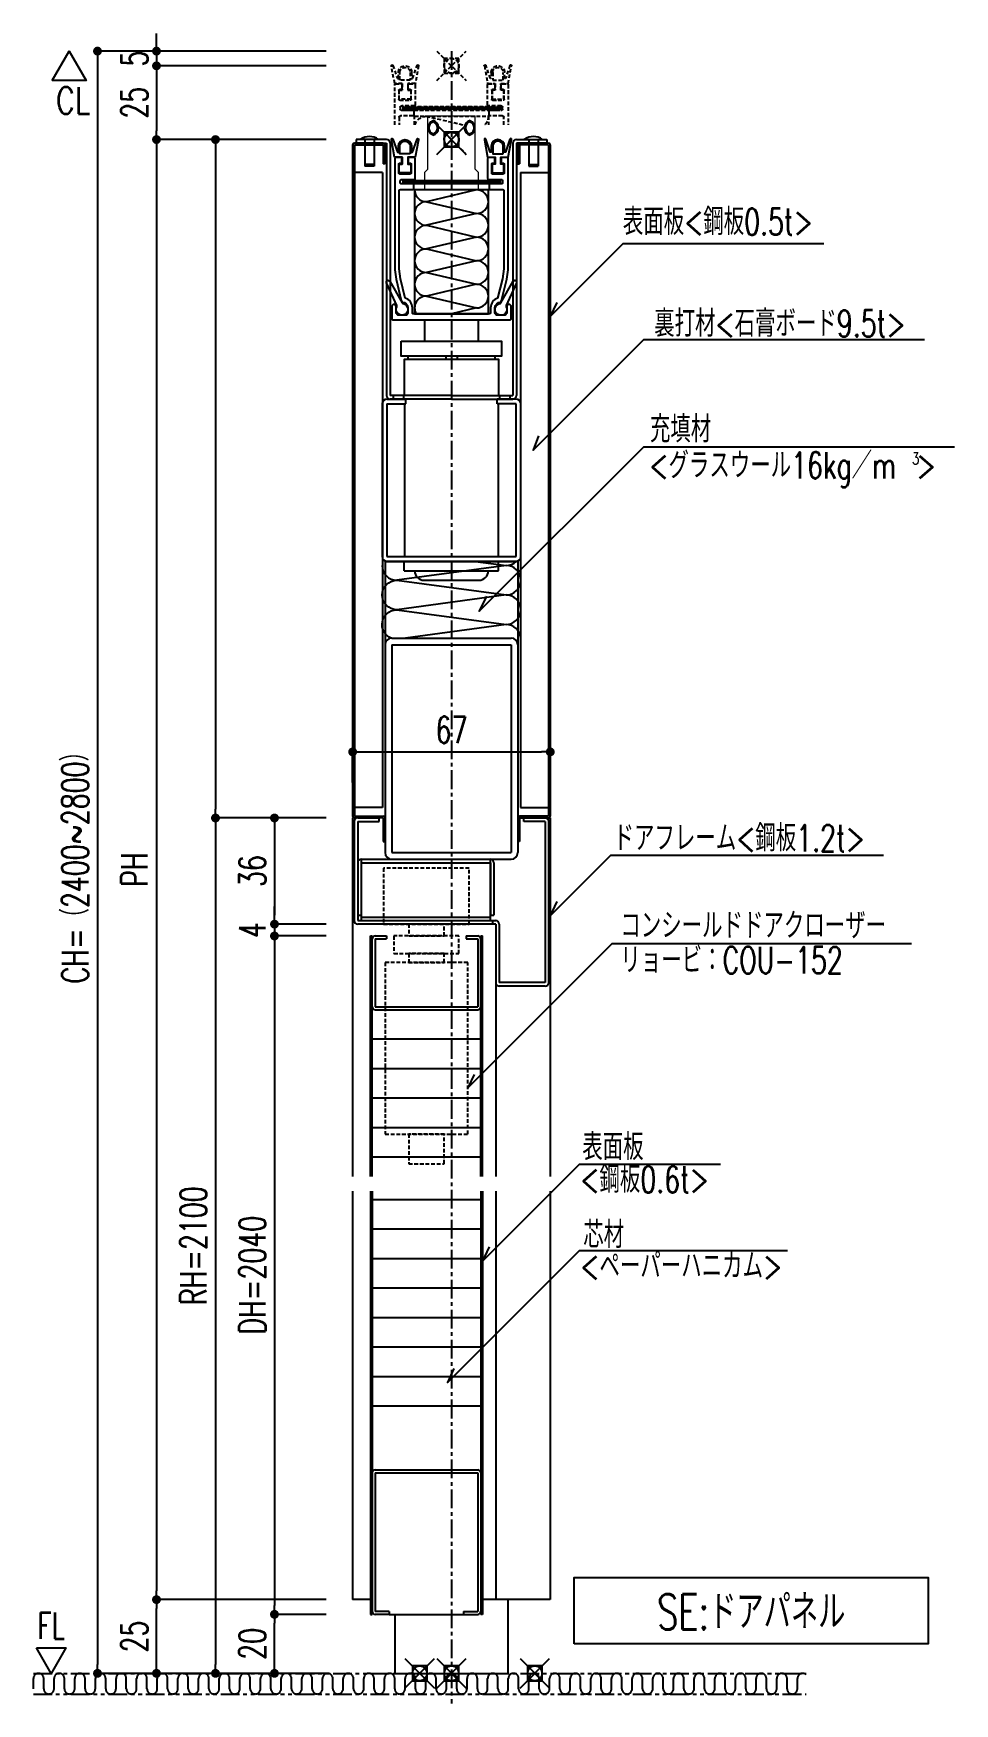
# Model space of a CAD drawing. Extents: x -275225 to 47266, y -41063 to 95295.
# Drawn here: x -214169 to -213857, y -16704 to -16138 of the extents above; entities that cross this region are included whole.
import ezdxf
from ezdxf.enums import TextEntityAlignment as Align

# ---------------------------------------------------------------- set-up
doc = ezdxf.new("R2010")
doc.units = 0
doc.header["$LTSCALE"] = 0.2
doc.header["$PDMODE"] = 99
doc.header["$PDSIZE"] = 5
for name, pattern in [('CENTER', [50.8, 31.75, -6.35, 6.35, -6.35]), ('HIDDEN', [9.525, 6.35, -3.175]), ('PHANTOM', [63.5, 31.75, -6.35, 6.35, -6.35, 6.35, -6.35])]:
    doc.linetypes.add(name, pattern=pattern)
for name, color, linetype in [('_P16_製品寸法', 9, 'Continuous'), ('_別途', 6, 'PHANTOM'), ('_基準', 1, 'CENTER'), ('_文字', 3, 'Continuous'), ('_製品', 4, 'Continuous'), ('_製品寸法', 9, 'Continuous')]:
    doc.layers.add(name, color=color, linetype=linetype)
doc.layers.add('_ポイント', color=1, linetype='Continuous', plot=False)
doc.styles.add('OKAMURA', font='SIMPLEX.shx', dxfattribs={"width": 0.7, "bigfont": 'BIGFONT.shx'})
doc.dimstyles.new('OKAMURA-003', dxfattribs={"dimscale": 3, "dimtxt": 3, "dimasz": 1, "dimexe": 0, "dimexo": 3, "dimgap": 1, "dimtad": 1, "dimdec": 3, "dimdsep": 46, "dimtxsty": 'OKAMURA', "dimblk1": 'DOT', "dimblk2": 'DOT', "dimsah": 1, "dimcen": 0, "dimclrd": 9, "dimclre": 9, "dimclrt": 3, "dimadec": 0, "dimazin": 0, "dimtfac": 1, "dimtdec": 3, "dimtix": 1, "dimtmove": 2, "dimatfit": 3, "dimldrblk": 'NONE', "dimfxl": 0, "dimtolj": 1, "dimarcsym": 0})

# ---------------------------------------------------------------- blocks, each defined once
blk = doc.blocks.new('コンシールドＤＣ')
at = {"layer": '_製品', "color": 0, "linetype": 'ByBlock'}
for points in [[(-23, 0), (6, 0), (6, 19), (-23, 19)], [(-14.5, -4), (-2.5, -4), (-2.5, 0), (-14.5, 0)], [(-19.5, -10), (2.5, -10), (2.5, -4), (-19.5, -4)], [(-14.5, -13), (-2.5, -13), (-2.5, -10), (-14.5, -10)], [(-22.5, -71.2), (5.5, -71.2), (5.5, -13), (-22.5, -13)], [(-14.5, -81.2), (-2.5, -81.2), (-2.5, -71.2), (-14.5, -71.2)]]:
    blk.add_lwpolyline(points, close=True, dxfattribs=at)
blk = doc.blocks.new('A$C444338B9')
at = {"linetype": 'ByBlock'}
h = blk.add_hatch(dxfattribs=at)
h.set_pattern_fill('ANSI31', color=0, scale=0.1, style=0)
h.set_pattern_definition([(45, (-2932.2042, -2199.09873), (-0.224506403, 0.224506403), [])])
h.paths.add_polyline_path([(38.55, 47.24), (5.55, 47.24), (5.55, 46.04), (38.55, 46.04)])
at = {"color": 0, "linetype": 'ByBlock'}
for p, q in [((5.55, 47.24), (38.55, 47.24)), ((5.55, 47.24), (5.55, 46.04)), ((38.55, 46.04), (5.55, 46.04)), ((38.55, 47.24), (38.55, 46.04))]:
    blk.add_line(p, q, dxfattribs=at)
for points in [[(9.79, 55.08), (7.24, 55.08), (7.24, 52.78), (8.29, 52.78), (8.29, 49.78), (4.29, 49.78), (4.29, 52.78), (5.34, 52.78), (5.34, 55.08), (2.79, 55.08), (1.7, 61.03, -1.028191), (2.21, 61.22), (3.71, 56.77), (4.04, 56.77), (4.04, 58.82, -1), (8.54, 58.82), (8.54, 56.77), (8.87, 56.77), (10.38, 61.22, -1.028191), (10.88, 61.03), (9.79, 55.08)], [(34.3, 55.08), (36.85, 55.08), (36.85, 52.78), (35.8, 52.78), (35.8, 49.78), (39.8, 49.78), (39.8, 52.78), (38.75, 52.78), (38.75, 55.08), (41.3, 55.08), (42.39, 61.03, 1.028191), (41.89, 61.22), (40.38, 56.77), (40.05, 56.77), (40.05, 58.82, 1), (35.55, 58.82), (35.55, 56.77), (35.22, 56.77), (33.72, 61.22, 1.028191), (33.21, 61.03), (34.3, 55.08)], [(38.82, 5.72), (42.99, 13.04, -1), (44.06, 12.49), (40.59, 4.82, 0.228903), (40.59, 4.39, -3.021122), (38.46, 5.47, 0.228787), (38.82, 5.72)]]:
    blk.add_lwpolyline(points, format="xyb", dxfattribs=at)
for points in [[(8.04, 56.27), (4.54, 56.27), (4.54, 58.82, -1), (8.04, 58.82)], [(39.55, 56.27), (39.55, 58.82, 1), (36.05, 58.82), (36.05, 56.27)], [(39.6, 49.4), (36, 49.4, -0.414214), (35.7, 49.7), (35.7, 52.8, -0.414214), (36, 53.1), (36.4, 53.1, 0.414214), (36.7, 53.4), (36.7, 54.7, 0.414214), (36.4, 55), (34.6, 55, 0.414214), (34.3, 54.7), (34.3, 47.84, 0.414214), (34.6, 47.54), (38.9, 47.54, -0.414214), (39.4, 47.04), (39.4, 46.34, -0.414214), (39.1, 46.04), (35.1, 46.04, 0.414214), (34.8, 45.74), (34.8, 44.44, 0.414214), (35.1, 44.14), (39.3, 44.14, -0.414214), (39.8, 43.64), (39.8, 17.25), (39.3, 13.9), (37.71, 7.33, 0.324802), (35.3, 4), (35.3, 2.3, -0.414214), (35, 2), (22.05, 2), (9.1, 2, -0.414221), (8.8, 2.3), (8.8, 4, 0.324803), (6.38, 7.33), (4.8, 13.9), (4.3, 17.25), (4.3, 43.64, -0.414142), (4.8, 44.14), (9, 44.14, 0.414214), (9.3, 44.44), (9.3, 45.74, 0.414214), (9, 46.04), (5, 46.04, -0.414214), (4.7, 46.34), (4.7, 47.04, -0.414214), (5.2, 47.54), (9.5, 47.54, 0.414197), (9.8, 47.84), (9.8, 54.7, 0.414214), (9.5, 55), (7.7, 55, 0.414214), (7.4, 54.7), (7.4, 53.4, 0.414214), (7.7, 53.1), (8.1, 53.1, -0.414214), (8.4, 52.8), (8.4, 49.7, -0.414214), (8.1, 49.4), (4.5, 49.4, -0.414214), (4.2, 49.7), (4.2, 52.8, -0.414214), (4.5, 53.1), (4.9, 53.1, 0.414214), (5.2, 53.4), (5.2, 54.7, 0.414214), (4.9, 55), (3.1, 55, 0.414214), (2.8, 54.7), (2.8, 16.91), (3.3, 13.72), (5.04, 6.48), (5.32, 6, -0.411152), (7.3, 4), (7.3, 2.5, -0.414214), (6.3, 1.5), (4.3, 1.5, -0.414214), (3.3, 2.5), (3.3, 4.45, 1), (1.8, 4.45), (1.8, 0.3, 0.414221), (2.1, 0), (22.05, 0), (42, 0, 0.414214), (42.3, 0.3), (42.3, 4.45, 1), (40.8, 4.45), (40.8, 2.5, -0.414214), (39.8, 1.5), (37.8, 1.5, -0.414214), (36.8, 2.5), (36.8, 4, -0.411152), (38.78, 6), (39.05, 6.48), (40.8, 13.72), (41.3, 16.91), (41.3, 54.7, 0.414214), (41, 55), (39.2, 55, 0.414214), (38.9, 54.7), (38.9, 53.4, 0.414214), (39.2, 53.1), (39.6, 53.1, -0.414214), (39.9, 52.8), (39.9, 49.7, -0.414214)], [(5.63, 5.47, -3.021134), (3.51, 4.39, 0.228914), (3.51, 4.82), (0.04, 12.49, -1), (1.11, 13.04), (5.28, 5.72, 0.228744)]]:
    blk.add_lwpolyline(points, format="xyb", close=True, dxfattribs=at)
for points in [[(5.34, 55.08), (5.34, 52.78)], [(38.75, 55.08), (38.75, 52.78)]]:
    blk.add_lwpolyline(points, dxfattribs=at)
at = {"layer": '_製品', "color": 6, "linetype": 'ByBlock'}
for p, q in [((30.55, 44), (13.55, 40)), ((13.55, 40), (30.55, 36)), ((30.55, 36), (13.55, 32)), ((13.55, 32), (30.55, 28)), ((30.55, 28), (13.55, 24)), ((13.55, 24), (30.55, 20)), ((30.55, 20), (13.55, 16)), ((13.55, 16), (30.55, 12)), ((30.55, 12), (13.55, 8)), ((13.55, 8), (30.55, 4)), ((30.55, 4), (22.05, 2))]:
    blk.add_line(p, q, dxfattribs=at)
at = {"layer": '_製品', "color": 0, "linetype": 'ByBlock'}
blk.add_lwpolyline([(9.55, 2), (34.55, 2), (34.55, 44), (9.55, 44)], close=True, dxfattribs=at)
at = {"layer": '_製品', "color": 6, "linetype": 'ByBlock'}
for centre, start, end in [((13.55, 44), 180, 270), ((13.55, 36), 90, 270), ((30.55, 40), 270, 90), ((30.55, 32), 270, 90), ((13.55, 28), 90, 270), ((13.55, 20), 90, 270), ((30.55, 24), 270, 90), ((30.55, 16), 270, 90), ((13.55, 12), 90, 270), ((30.55, 8), 270, 90), ((13.55, 4), 90, 210)]:
    blk.add_arc(centre, 4, start, end, dxfattribs=at)
blk = doc.blocks.new('P16FILE')
at = {"layer": '_製品', "linetype": 'HIDDEN'}
h = blk.add_hatch(dxfattribs=at)
h.set_pattern_fill('ANSI31', color=6, scale=0.1, angle=180, style=0)
h.set_pattern_definition([(225, (2954.2516, 2260.17284), (0.224506403, -0.224506403), [])])
h.paths.add_polyline_path([(-16.5, 13.84), (16.5, 13.84), (16.5, 15.04), (-16.5, 15.04)])
at = {"layer": '_製品', "color": 6, "linetype": 'HIDDEN'}
for p, q in [((-8.5, 17.07), (3.94, 20)), ((-16.5, 13.84), (-16.5, 15.04)), ((-16.5, 15.04), (16.5, 15.04)), ((16.5, 13.84), (-16.5, 13.84)), ((16.5, 13.84), (16.5, 15.04))]:
    blk.add_line(p, q, dxfattribs=at)
for points in [[(-19.25, 20), (-19.25, 6.38, 0.414214), (-18.95, 6.08), (-17.15, 6.08, 0.414214), (-16.85, 6.38), (-16.85, 7.68, 0.414214), (-17.15, 7.98), (-17.55, 7.98, -0.414214), (-17.85, 8.28), (-17.85, 11.38, -0.414214), (-17.55, 11.68), (-13.95, 11.68, -0.414214), (-13.65, 11.38), (-13.65, 8.28, -0.414214), (-13.95, 7.98), (-14.35, 7.98, 0.414214), (-14.65, 7.68), (-14.65, 6.38, 0.414214), (-14.35, 6.08), (-12.55, 6.08, 0.414214), (-12.25, 6.38), (-12.25, 13.24, 0.414214), (-12.55, 13.54), (-16.85, 13.54, -0.414214), (-17.35, 14.04), (-17.35, 14.74, -0.414214), (-17.05, 15.04), (-13.05, 15.04, 0.414214), (-12.75, 15.34), (-12.75, 16.64, 0.414214), (-13.05, 16.94), (-17.25, 16.94, -0.414214), (-17.75, 17.44), (-17.75, 20)], [(17.75, 20), (17.75, 17.44, -0.414142), (17.25, 16.94), (13.05, 16.94, 0.414214), (12.75, 16.64), (12.75, 15.34, 0.414214), (13.05, 15.04), (17.05, 15.04, -0.414214), (17.35, 14.74), (17.35, 14.04, -0.414214), (16.85, 13.54), (12.55, 13.54, 0.414197), (12.25, 13.24), (12.25, 6.38, 0.414214), (12.55, 6.08), (14.35, 6.08, 0.414214), (14.65, 6.38), (14.65, 7.68, 0.414214), (14.35, 7.98), (13.95, 7.98, -0.414214), (13.65, 8.28), (13.65, 11.38, -0.414214), (13.95, 11.68), (17.55, 11.68, -0.414214), (17.85, 11.38), (17.85, 8.28, -0.414214), (17.55, 7.98), (17.15, 7.98, 0.414214), (16.85, 7.68), (16.85, 6.38, 0.414214), (17.15, 6.08), (18.95, 6.08, 0.414214), (19.25, 6.38), (19.25, 20)], [(-12.25, 5.99), (-14.8, 5.99), (-14.8, 8.29), (-13.75, 8.29), (-13.75, 11.29), (-17.75, 11.29), (-17.75, 8.29), (-16.7, 8.29), (-16.7, 5.99), (-19.25, 5.99), (-20.35, 0.04, 1.028191), (-19.84, -0.15), (-18.33, 4.31), (-18, 4.31), (-18, 2.25, 1), (-13.5, 2.25), (-13.5, 4.31), (-13.18, 4.31), (-11.67, -0.15, 1.028191), (-11.16, 0.04), (-12.25, 5.99)], [(12.25, 5.99), (14.8, 5.99), (14.8, 8.29), (13.75, 8.29), (13.75, 11.29), (17.75, 11.29), (17.75, 8.29), (16.7, 8.29), (16.7, 5.99), (19.25, 5.99), (20.35, 0.04, -1.028191), (19.84, -0.15), (18.33, 4.31), (18, 4.31), (18, 2.25, -1), (13.5, 2.25), (13.5, 4.31), (13.18, 4.31), (11.67, -0.15, -1.028191), (11.16, 0.04), (12.25, 5.99)]]:
    blk.add_lwpolyline(points, format="xyb", dxfattribs=at)
for points in [[(-12.5, 20), (-12.5, 17.07), (12.5, 17.07), (12.5, 20)], [(-16.7, 5.99), (-16.7, 8.29)], [(16.7, 5.99), (16.7, 8.29)]]:
    blk.add_lwpolyline(points, dxfattribs=at)
for points in [[(-17.5, 4.81), (-17.5, 2.25, 1), (-14, 2.25), (-14, 4.81)], [(14, 4.81), (17.5, 4.81), (17.5, 2.25, -1), (14, 2.25)]]:
    blk.add_lwpolyline(points, format="xyb", close=True, dxfattribs=at)
for centre, start, end in [((-8.5, 21.07), 195.5758, 270), ((8.5, 17.07), 0, 47.0113)]:
    blk.add_arc(centre, 4, start, end, dxfattribs=at)
for p in [(0, 25), (0, 0), (0, 0)]:
    blk.add_point(p, dxfattribs=at)
blk = doc.blocks.new('SE_0.5')
at = {"color": 0, "linetype": 'ByBlock', "lineweight": 15}
for p, q in [((-8, 528), (8, 528)), ((-8, 510), (-8, 528)), ((8, 510), (8, 528)), ((-9, 509), (-8, 510)), ((8, 510), (9, 509)), ((-9, 506.16), (-9, 509)), ((-9, 502.93), (-9, 504.96)), ((9, 509), (9, 506.16)), ((9, 504.96), (9, 502.93))]:
    blk.add_line(p, q, dxfattribs=at)
at = {"color": 0, "linetype": 'ByBlock'}
for p, q in [((-33.5, 518.21), (-33.5, 290.6)), ((-23.1, 518.81), (-32.9, 518.81)), ((-32.9, 518.21), (-32.9, 290.6)), ((-32.9, 518.21), (-23.1, 518.21)), ((-22, 520.01), (-32.3, 520.01)), ((-32.3, 520.01), (-32.3, 518.81)), ((-32.3, 518.81), (-22, 518.81)), ((-29.37, 520.01), (-29.37, 511.01)), ((-26.22, 520.01), (-26.22, 511.01)), ((-23.1, 518.21), (-23.1, 511.82)), ((-22.5, 511.82), (-22.5, 518.21)), ((-22, 518.81), (-22, 433.21)), ((-20.8, 518.81), (-20.8, 433.21)), ((20.8, 518.81), (20.8, 433.21)), ((22, 520.01), (32.3, 520.01)), ((22, 518.81), (22, 433.21)), ((32.3, 518.81), (22, 518.81)), ((22.5, 511.82), (22.5, 518.21)), ((23.1, 518.81), (32.9, 518.81)), ((23.1, 518.21), (23.1, 511.82)), ((32.9, 518.21), (23.1, 518.21)), ((26.22, 520.01), (26.22, 511.01)), ((29.37, 520.01), (29.37, 511.01)), ((32.3, 520.01), (32.3, 518.81)), ((32.9, 518.21), (32.9, 290.6)), ((33.5, 518.21), (33.5, 290.6)), ((-26.22, 511.51), (-29.37, 511.51)), ((-26.22, 511.01), (-29.37, 511.01)), ((-22.5, 511.82), (-23.1, 511.82)), ((22.5, 511.82), (23.1, 511.82)), ((26.22, 511.51), (29.37, 511.51)), ((26.22, 511.01), (29.37, 511.01)), ((-23.4, 508.81), (-32.9, 508.81)), ((-23.4, 508.81), (-23.4, 293.6)), ((23.4, 508.81), (23.4, 293.6)), ((23.4, 508.81), (32.9, 508.81)), ((-9, 451.61), (-9, 458.93)), ((9, 458.93), (9, 451.61)), ((-14.75, 446.61), (-14.75, 445.61)), ((-1.9, 446.61), (-1.9, 445.61)), ((1.9, 446.61), (1.9, 445.61)), ((14.75, 446.61), (14.75, 445.61)), ((-23.5, 430.41), (-23.5, 378.61)), ((-21.9, 432.01), (-15.5, 432.01)), ((-21.9, 430.41), (-21.9, 378.61)), ((-21.9, 430.41), (-15.5, 430.41)), ((0, 433.21), (-20.8, 433.21)), ((0, 432.01), (-20.8, 432.01)), ((-19.75, 433.21), (-19.75, 432.01)), ((-16.25, 433.21), (-16.25, 432.01)), ((-15.5, 430.41), (-15.5, 432.01)), ((0, 433.21), (20.8, 433.21)), ((0, 432.01), (20.8, 432.01)), ((21.9, 432.01), (15.5, 432.01)), ((15.5, 430.41), (15.5, 432.01)), ((21.9, 430.41), (15.5, 430.41)), ((16.25, 433.21), (16.25, 432.01)), ((19.75, 433.21), (19.75, 432.01)), ((21.9, 378.61), (21.9, 430.41)), ((23.5, 378.61), (23.5, 430.41)), ((22.5, 377.01), (-22.5, 377.01)), ((-22.5, 377.01), (-22.5, 278.3)), ((-21.9, 378.61), (21.9, 378.61)), ((-21.9, 377.01), (21.9, 377.01)), ((-16, 377.01), (16, 377.01)), ((-16, 373.81), (-16, 377.01)), ((-16, 373.81), (16, 373.81)), ((16, 373.81), (16, 377.01)), ((22.5, 377.01), (22.5, 278.3)), ((-9.3, 370.61), (9.3, 370.61)), ((-22.5, 348.7), (-22.5, 278.3)), ((-20.2, 351), (20.2, 351)), ((-20.2, 348.7), (20.2, 348.7)), ((-20.2, 348.7), (-20.2, 278.3)), ((20.2, 348.7), (20.2, 278.3)), ((22.5, 348.7), (22.5, 278.3)), ((-33.5, 290), (-33.5, 168.5)), ((-23.7, 290), (-33.5, 290)), ((-33, 288.8), (-33, 255.2)), ((-23.4, 293.6), (-32.9, 293.6)), ((-32.9, 290.6), (-23.1, 290.6)), ((-23.1, 290), (-32.9, 290)), ((-31.8, 290), (-24.5, 290)), ((-31.8, 288.8), (-24.5, 288.8)), ((-31.8, 288.8), (-31.8, 255.2)), ((-24.5, 288.8), (-24.5, 290)), ((-23.1, 290), (-23.1, 282)), ((-22.5, 290), (-22.5, 282)), ((22.5, 290), (22.5, 282)), ((32.9, 290.6), (23.1, 290.6)), ((23.1, 290), (32.9, 290)), ((23.1, 290), (23.1, 282)), ((23.4, 293.6), (32.9, 293.6)), ((23.7, 290), (33.5, 290)), ((31.8, 290), (24.5, 290)), ((24.5, 288.8), (24.5, 290)), ((31.8, 288.8), (24.5, 288.8)), ((31.8, 288.8), (31.8, 234.2)), ((33, 234.2), (33, 288.8)), ((33.5, 290), (33.5, 168.5)), ((-23.1, 282), (-22.5, 282)), ((-20.2, 278.3), (20.2, 278.3)), ((23.1, 282), (22.5, 282)), ((-31.8, 274.8), (-31.8, 257)), ((-30.6, 276), (13.2, 276)), ((-30.6, 274.8), (13.2, 274.8)), ((-30.6, 274.8), (-30.6, 257)), ((-20.2, 276), (20.2, 276)), ((13.2, 274.8), (13.2, 257)), ((14.4, 274.8), (14.4, 257)), ((-31.8, 257), (-30.6, 257)), ((-31.8, 255.2), (15, 255.2)), ((13.2, 257), (14.4, 257)), ((14, 254), (14, 255.2)), ((15, 254), (-31.8, 254)), ((-27.5, 250), (-26.9, 250)), ((-27.5, 168.5), (-27.5, 250)), ((-26.9, 168.5), (-26.9, 250)), ((-25.9, 250), (-22, 250)), ((-22, 250), (-22, 249)), ((5, 250), (8.9, 250)), ((5, 250), (5, 249)), ((9.9, 250), (10.5, 250)), ((9.9, 168.5), (9.9, 250)), ((10.5, 168.5), (10.5, 250)), ((15, 254), (15, 234.2)), ((15, 252.16), (15, 168.5)), ((15, 252.16), (15, 168.5)), ((16.2, 254), (16.2, 234.2)), ((-25.9, 249), (-25.9, 226)), ((-25.9, 249), (-22, 249)), ((5, 249), (8.9, 249)), ((8.9, 249), (8.9, 226)), ((31.8, 234.2), (16.2, 234.2)), ((31.8, 233), (16.2, 233)), ((-25.9, 226), (8.9, 226)), ((-25.9, 225), (8.9, 225)), ((-33.5, 163.5), (-33.5, 25)), ((-27.5, 163.5), (-27.5, 20)), ((-26.9, 163.5), (-26.9, 20)), ((9.9, 163.5), (9.9, 20)), ((10.5, 163.5), (10.5, 20)), ((15, 163.5), (15, 25)), ((33.5, 163.5), (33.5, 25)), ((-26.9, 68), (-26.9, 21)), ((-25.9, 69), (8.9, 69)), ((-25.9, 68), (-25.9, 21)), ((-25.9, 68), (8.9, 68)), ((8.9, 68), (8.9, 21)), ((9.9, 68), (9.9, 21)), ((-27.5, 25), (-33.5, 25)), ((33.5, 25), (10.5, 25)), ((19.25, 0), (19.25, 25)), ((-27.5, 20), (-26.9, 20)), ((-21.1, 21), (-25.9, 21)), ((-21.1, 20), (-25.9, 20)), ((-21.1, 21), (-21.1, 20)), ((-19.25, 20), (-19.25, 0)), ((4.1, 21), (4.1, 20)), ((4.1, 21), (8.9, 21)), ((4.1, 20), (8.9, 20)), ((10.5, 20), (9.9, 20)), ((-19.25, 0), (19.25, 0))]:
    blk.add_line(p, q, dxfattribs=at)
at = {"color": 6, "linetype": 'ByBlock', "ltscale": 0.5}
for p, q in [((18.5, 375.61), (-18.5, 370.61)), ((8.16, 377.01), (18.5, 375.61)), ((9.9, 215), (-26.9, 215)), ((9.9, 205), (-26.9, 205)), ((9.9, 195), (-26.9, 195)), ((9.9, 185), (-26.9, 185)), ((9.9, 175), (-26.9, 175)), ((9.9, 160.58), (-26.9, 160.58)), ((9.9, 150.58), (-26.9, 150.58)), ((9.9, 140.58), (-26.9, 140.58)), ((9.9, 130.58), (-26.9, 130.58)), ((9.9, 120.58), (-26.9, 120.58)), ((9.9, 110.58), (-26.9, 110.58)), ((9.9, 100.58), (-26.9, 100.58)), ((9.9, 90.58), (-26.9, 90.58)), ((-21.1, 20), (4.1, 20))]:
    blk.add_line(p, q, dxfattribs=at)
at = {"color": 0, "linetype": 'ByBlock'}
blk.add_lwpolyline([(-17, 451.61), (17, 451.61), (17, 446.61), (-17, 446.61)], close=True, dxfattribs=at)
for points in [[(-15.9, 433.61), (-15.9, 445.61), (15.9, 445.61), (15.9, 433.61)], [(-15.9, 430.41), (-15.9, 378.61), (15.9, 378.61), (15.9, 430.41)], [(-30.6, 276), (-30.6, 255.2), (13.2, 255.2), (13.2, 276)], [(-30.6, 256.4), (13.2, 256.4)]]:
    blk.add_lwpolyline(points, dxfattribs=at)
at = {"color": 6, "linetype": 'ByBlock', "ltscale": 0.5}
for points in [[(18.5, 355.61), (18.5, 355.61, 0.414214), (23.5, 360.61), (23.5, 360.61, 0.414214), (18.5, 365.61), (18.5, 365.61), (-18.5, 360.61), (-18.5, 360.61, -0.414214), (-23.5, 365.61), (-23.5, 365.61, -0.414214), (-18.5, 370.61), (-18.5, 370.61), (18.5, 365.61)], [(-20.41, 350.99, -0.303711), (-23.5, 355.61), (-23.5, 355.61, -0.414214), (-18.5, 360.61), (-18.5, 360.61), (18.5, 355.61)], [(23.49, 351, 0.391678), (18.5, 355.61), (18.5, 355.61), (-15.63, 351)]]:
    blk.add_lwpolyline(points, format="xyb", dxfattribs=at)
at = {"color": 0, "linetype": 'ByBlock'}
for centre, radius, start, end in [((-27.8, 515.71), 5.31, 54.2426, 125.7574), ((-5.06, 524), 2.82, 117.4909, 242.5091), ((-5.36, 524), 2.3, 116.0051, 243.9949), ((-6.9, 524), 2.56, 282.1728, 77.8272), ((-6.86, 524), 2.13, 283.4244, 76.5755), ((6.9, 524), 2.56, 102.1728, 257.8272), ((6.86, 524), 2.13, 103.4245, 256.5756), ((5.06, 524), 2.82, 297.4909, 62.5091), ((5.36, 524), 2.3, 296.0051, 63.9949), ((27.8, 515.71), 5.31, 54.2426, 125.7574), ((-32.9, 518.21), 0.6, 90, 180), ((-23.1, 518.21), 0.6, 0, 90), ((-22, 518.81), 1.2, 0, 90), ((22, 518.81), 1.2, 90, 180), ((23.1, 518.21), 0.6, 90, 180), ((32.9, 518.21), 0.6, 0, 90), ((-21.9, 430.41), 1.6, 90, 180), ((-20.8, 433.21), 1.2, 180, 270), ((20.8, 433.21), 1.2, 270, 0), ((21.9, 430.41), 1.6, 0, 90), ((-21.9, 378.61), 1.6, 180, 270), ((-9.3, 373.81), 3.2, 180, 270), ((9.3, 373.81), 3.2, 270, 0), ((21.9, 378.61), 1.6, 270, 0), ((-20.2, 348.7), 2.3, 90, 180), ((20.2, 348.7), 2.3, 0, 90), ((-32.9, 290.6), 0.6, 180, 270), ((-31.8, 288.8), 1.2, 90, 180), ((-23.1, 290), 0.6, 0, 90), ((23.1, 290), 0.6, 90, 180), ((31.8, 288.8), 1.2, 0, 90), ((32.9, 290.6), 0.6, 270, 0), ((-20.2, 278.3), 2.3, 180, 270), ((20.2, 278.3), 2.3, 270, 0), ((-30.6, 274.8), 1.2, 90, 180), ((13.2, 274.8), 1.2, 0, 90), ((-31.8, 255.2), 1.2, 180, 270), ((15, 254), 1.2, 0, 90), ((-25.9, 249), 1, 90, 180.003), ((8.9, 249), 1, 0, 89.997), ((16.2, 234.2), 1.2, 180, 270), ((31.8, 234.2), 1.2, 270, 0), ((-25.9, 226), 1, 180, 270.003), ((8.9, 226), 1, 270, 359.997), ((-25.9, 68), 1, 90, 180), ((8.9, 68), 1, 360, 90), ((-25.9, 21), 1, 180, 270), ((8.9, 21), 1, 270, 0)]:
    blk.add_arc(centre, radius, start, end, dxfattribs=at)
at = {"color": 6, "linetype": 'ByBlock', "ltscale": 0.5}
for centre, start, end in [((-18.5, 375.61), 180, 270), ((18.5, 380.61), 270, 313.93), ((18.5, 370.61), 0, 90), ((18.5, 370.61), 270, 0)]:
    blk.add_arc(centre, 5, start, end, dxfattribs=at)
at = {"layer": '_ポイント'}
for p in [(0, 520), (0, 0)]:
    blk.add_point(p, dxfattribs=at)
at = {"color": 0, "linetype": 'ByBlock'}
blk.add_blockref('A$C444338B9', (-22.05, 458.93), dxfattribs=at)
at = {"color": 2, "linetype": 'HIDDEN'}
blk.add_blockref('コンシールドＤＣ', (0, 254), dxfattribs=at)
at = {"layer": '_製品', "xscale": -1, "rotation": 180}
blk.add_blockref('P16FILE', (0, 545), dxfattribs=at)
blk = doc.blocks.new('_DOT')
at = {"color": 0, "linetype": 'ByBlock'}
blk.add_line((-0.5, 0), (-1, 0), dxfattribs=at)
at = {"color": 0, "linetype": 'ByBlock', "const_width": 0.5}
blk.add_lwpolyline([(-0.25, 0, 1), (0.25, 0, 1)], format="xyb", close=True, dxfattribs=at)
blk = doc.blocks.new('*D1003')
at = {"layer": '_製品寸法', "color": 9, "lineweight": -2, "transparency": 16777216}
for p, q in [((33.5, 320.98), (33.5, 312.41)), ((-33.5, 302.05), (-33.5, 312.41)), ((-30.5, 312.41), (30.5, 312.41))]:
    blk.add_line(p, q, dxfattribs=at)
at = {"layer": 'Defpoints', "color": 0, "transparency": 16777216}
for p in [(33.5, 312.41), (33.5, 311.98), (-33.5, 293.05)]:
    blk.add_point(p, dxfattribs=at)
at = {"layer": '_製品寸法', "color": 9, "lineweight": -2, "transparency": 16777216, "xscale": 3, "yscale": 3, "zscale": 3, "rotation": 180}
blk.add_blockref('_DOT', (-33.5, 312.41), dxfattribs=at)
at = {"layer": '_製品寸法', "color": 9, "lineweight": -2, "transparency": 16777216, "xscale": 3, "yscale": 3, "zscale": 3}
blk.add_blockref('_DOT', (33.5, 312.41), dxfattribs=at)
at = {"layer": '_製品寸法', "color": 3, "transparency": 16777216, "insert": (0, 319.91), "char_height": 9, "attachment_point": 5, "style": 'OKAMURA'}
blk.add_mtext('\\A1;67', dxfattribs=at)
blk = doc.blocks.new('_None')
blk = doc.blocks.new('*D1004')
at = {"layer": '_製品寸法', "color": 9, "lineweight": -2, "transparency": 16777216}
for p, q in [((-42.5, 250), (-60, 250)), ((-60, 247), (-60, 23)), ((-42.5, 20), (-60, 20))]:
    blk.add_line(p, q, dxfattribs=at)
at = {"layer": 'Defpoints', "color": 0, "transparency": 16777216}
for p in [(-33.5, 250), (-60, 20), (-33.5, 20)]:
    blk.add_point(p, dxfattribs=at)
at = {"layer": '_製品寸法', "color": 9, "lineweight": -2, "transparency": 16777216, "xscale": 3, "yscale": 3, "zscale": 3}
for p, rotation in [((-60, 250), 90), ((-60, 20), 270)]:
    blk.add_blockref('_DOT', p, dxfattribs=dict(at, rotation=rotation))
at = {"layer": '_製品寸法', "color": 3, "transparency": 16777216, "insert": (-67.5, 135), "char_height": 9, "attachment_point": 5, "rotation": 90, "style": 'OKAMURA'}
blk.add_mtext('\\A1;DH=2040', dxfattribs=at)
blk = doc.blocks.new('*D1005')
at = {"layer": '_製品寸法', "color": 9, "lineweight": -2, "transparency": 16777216}
for p, q in [((-42.5, 290), (-60, 290)), ((-60, 287), (-60, 257)), ((-42.5, 254), (-60, 254))]:
    blk.add_line(p, q, dxfattribs=at)
at = {"layer": 'Defpoints', "color": 0, "transparency": 16777216}
for p in [(-33.5, 290), (-60, 254), (-33.5, 254)]:
    blk.add_point(p, dxfattribs=at)
at = {"layer": '_製品寸法', "color": 9, "lineweight": -2, "transparency": 16777216, "xscale": 3, "yscale": 3, "zscale": 3}
for p, rotation in [((-60, 290), 90), ((-60, 254), 270)]:
    blk.add_blockref('_DOT', p, dxfattribs=dict(at, rotation=rotation))
at = {"layer": '_製品寸法', "color": 3, "transparency": 16777216, "insert": (-67.5, 272), "char_height": 9, "attachment_point": 5, "rotation": 90, "style": 'OKAMURA'}
blk.add_mtext('\\A1;36', dxfattribs=at)
blk = doc.blocks.new('*D1006')
at = {"layer": '_製品寸法', "color": 9, "lineweight": -2, "transparency": 16777216}
for p, q in [((-60, 257), (-60, 260)), ((-42.5, 254), (-60, 254)), ((-60, 254), (-60, 250)), ((-42.5, 250), (-60, 250)), ((-60, 247), (-60, 244))]:
    blk.add_line(p, q, dxfattribs=at)
at = {"layer": 'Defpoints', "color": 0, "transparency": 16777216}
for p in [(-60, 250), (-33.5, 254), (-33.5, 250)]:
    blk.add_point(p, dxfattribs=at)
at = {"layer": '_製品寸法', "color": 9, "lineweight": -2, "transparency": 16777216, "xscale": 3, "yscale": 3, "zscale": 3}
for p, rotation in [((-60, 254), 270), ((-60, 250), 90)]:
    blk.add_blockref('_DOT', p, dxfattribs=dict(at, rotation=rotation))
at = {"layer": '_製品寸法', "color": 3, "transparency": 16777216, "insert": (-67.5, 252), "char_height": 9, "attachment_point": 5, "rotation": 90, "style": 'OKAMURA'}
blk.add_mtext('\\A1;4', dxfattribs=at)
blk = doc.blocks.new('*D1007')
at = {"layer": '_製品寸法', "color": 9, "lineweight": -2, "transparency": 16777216}
for p, q in [((-42.5, 290), (-80, 290)), ((-80, 287), (-80, 3)), ((-42.5, 0), (-80, 0))]:
    blk.add_line(p, q, dxfattribs=at)
at = {"layer": 'Defpoints', "color": 0, "transparency": 16777216}
for p in [(-33.5, 290), (-80, 0), (-33.5, 0)]:
    blk.add_point(p, dxfattribs=at)
at = {"layer": '_製品寸法', "color": 9, "lineweight": -2, "transparency": 16777216, "xscale": 3, "yscale": 3, "zscale": 3}
for p, rotation in [((-80, 290), 90), ((-80, 0), 270)]:
    blk.add_blockref('_DOT', p, dxfattribs=dict(at, rotation=rotation))
at = {"layer": '_製品寸法', "color": 3, "transparency": 16777216, "insert": (-87.5, 145), "char_height": 9, "attachment_point": 5, "rotation": 90, "style": 'OKAMURA'}
blk.add_mtext('\\A1;RH=2100', dxfattribs=at)
blk = doc.blocks.new('*D1008')
at = {"layer": '_製品寸法', "color": 9, "lineweight": -2, "transparency": 16777216}
for p, q in [((-42.5, 545), (-100, 545)), ((-100, 542), (-100, 523)), ((-42.5, 520), (-100, 520))]:
    blk.add_line(p, q, dxfattribs=at)
at = {"layer": 'Defpoints', "color": 0, "transparency": 16777216}
for p in [(-33.5, 545), (-100, 520), (-33.5, 520)]:
    blk.add_point(p, dxfattribs=at)
at = {"layer": '_製品寸法', "color": 9, "lineweight": -2, "transparency": 16777216, "xscale": 3, "yscale": 3, "zscale": 3}
for p, rotation in [((-100, 545), 90), ((-100, 520), 270)]:
    blk.add_blockref('_DOT', p, dxfattribs=dict(at, rotation=rotation))
at = {"layer": '_製品寸法', "color": 3, "transparency": 16777216, "insert": (-107.5, 532.5), "char_height": 9, "attachment_point": 5, "rotation": 90, "style": 'OKAMURA'}
blk.add_mtext('\\A1;25', dxfattribs=at)
blk = doc.blocks.new('*D1009')
at = {"layer": '_製品寸法', "color": 9, "lineweight": -2, "transparency": 16777216}
for p, q in [((-42.5, 520), (-100, 520)), ((-100, 517), (-100, 28)), ((-42.5, 25), (-100, 25))]:
    blk.add_line(p, q, dxfattribs=at)
at = {"layer": 'Defpoints', "color": 0, "transparency": 16777216}
for p in [(-33.5, 520), (-100, 25), (-33.5, 25)]:
    blk.add_point(p, dxfattribs=at)
at = {"layer": '_製品寸法', "color": 9, "lineweight": -2, "transparency": 16777216, "xscale": 3, "yscale": 3, "zscale": 3}
for p, rotation in [((-100, 520), 90), ((-100, 25), 270)]:
    blk.add_blockref('_DOT', p, dxfattribs=dict(at, rotation=rotation))
at = {"layer": '_製品寸法', "color": 3, "transparency": 16777216, "insert": (-107.5, 272.5), "char_height": 9, "attachment_point": 5, "rotation": 90, "style": 'OKAMURA'}
blk.add_mtext('\\A1;PH', dxfattribs=at)
blk = doc.blocks.new('*D1010')
at = {"layer": '_製品寸法', "color": 9, "lineweight": -2, "transparency": 16777216}
for p, q in [((-42.5, 550), (-120, 550)), ((-120, 547), (-120, 3)), ((-42.5, 0), (-120, 0))]:
    blk.add_line(p, q, dxfattribs=at)
at = {"layer": 'Defpoints', "color": 0, "transparency": 16777216}
for p in [(-33.5, 550), (-120, 0), (-33.5, 0)]:
    blk.add_point(p, dxfattribs=at)
at = {"layer": '_製品寸法', "color": 9, "lineweight": -2, "transparency": 16777216, "xscale": 3, "yscale": 3, "zscale": 3}
for p, rotation in [((-120, 550), 90), ((-120, 0), 270)]:
    blk.add_blockref('_DOT', p, dxfattribs=dict(at, rotation=rotation))
at = {"layer": '_製品寸法', "color": 3, "transparency": 16777216, "insert": (-127.5, 275), "char_height": 9, "attachment_point": 5, "rotation": 90, "style": 'OKAMURA'}
blk.add_mtext('\\A1;CH=（2400~2800）', dxfattribs=at)
blk = doc.blocks.new('*D1011')
at = {"layer": '_製品寸法', "color": 9, "lineweight": -2, "transparency": 16777216}
for p, q in [((-42.5, 520), (-80, 520)), ((-80, 517), (-80, 293)), ((-42.5, 290), (-80, 290))]:
    blk.add_line(p, q, dxfattribs=at)
at = {"layer": 'Defpoints', "color": 0, "transparency": 16777216}
for p in [(-33.5, 520), (-80, 290), (-33.5, 290)]:
    blk.add_point(p, dxfattribs=at)
at = {"layer": '_製品寸法', "color": 9, "lineweight": -2, "transparency": 16777216, "xscale": 3, "yscale": 3, "zscale": 3}
for p, rotation in [((-80, 520), 90), ((-80, 290), 270)]:
    blk.add_blockref('_DOT', p, dxfattribs=dict(at, rotation=rotation))
blk = doc.blocks.new('tham')
at = {"layer": '_P16_製品寸法'}
blk.add_point((0, 0), dxfattribs=at)
at = {"layer": '_ポイント'}
blk.add_point((39.03, 0), dxfattribs=at)
at = {"layer": '_別途'}
for p, q in [((-130.97, 0), (130.97, 0)), ((-130.97, -5.25), (-130.97, -1.75)), ((-127.47, -5.25), (-127.47, -1.75)), ((-123.97, -5.25), (-123.97, -1.75)), ((-123.97, -5.25), (-123.97, -1.75)), ((-120.47, -5.25), (-120.47, -1.75)), ((-116.97, -5.25), (-116.97, -1.75)), ((-113.47, -5.25), (-113.47, -1.75)), ((-109.97, -5.25), (-109.97, -1.75)), ((-106.47, -5.25), (-106.47, -1.75)), ((-102.97, -5.25), (-102.97, -1.75)), ((-99.47, -5.25), (-99.47, -1.75)), ((-95.97, -5.25), (-95.97, -1.75)), ((-92.47, -5.25), (-92.47, -1.75)), ((-88.97, -5.25), (-88.97, -1.75)), ((-85.47, -5.25), (-85.47, -1.75)), ((-81.97, -5.25), (-81.97, -1.75)), ((-78.47, -5.25), (-78.47, -1.75)), ((-74.97, -5.25), (-74.97, -1.75)), ((-71.47, -5.25), (-71.47, -1.75)), ((-67.97, -5.25), (-67.97, -1.75)), ((-64.47, -5.25), (-64.47, -1.75)), ((-60.97, -5.25), (-60.97, -1.75)), ((-57.47, -5.25), (-57.47, -1.75)), ((-53.97, -5.25), (-53.97, -1.75)), ((-50.47, -5.25), (-50.47, -1.75)), ((-46.97, -5.25), (-46.97, -1.75)), ((-43.47, -5.25), (-43.47, -1.75)), ((-39.97, -5.25), (-39.97, -1.75)), ((-36.47, -5.25), (-36.47, -1.75)), ((-32.97, -5.25), (-32.97, -1.75)), ((-29.47, -5.25), (-29.47, -1.75)), ((-25.97, -5.25), (-25.97, -1.75)), ((-22.47, -5.25), (-22.47, -1.75)), ((-18.97, -5.25), (-18.97, -1.75)), ((-15.47, -5.25), (-15.47, -1.75)), ((-11.97, -5.25), (-11.97, -1.75)), ((-8.47, -5.25), (-8.47, -1.75)), ((-4.97, -5.25), (-4.97, -1.75)), ((-1.47, -5.25), (-1.47, -1.75)), ((2.03, -5.25), (2.03, -1.75)), ((5.53, -5.25), (5.53, -1.75)), ((9.03, -5.25), (9.03, -1.75)), ((12.53, -5.25), (12.53, -1.75)), ((16.03, -5.25), (16.03, -1.75)), ((19.53, -5.25), (19.53, -1.75)), ((23.03, -5.25), (23.03, -1.75)), ((26.53, -5.25), (26.53, -1.75)), ((30.03, -5.25), (30.03, -1.75)), ((33.53, -5.25), (33.53, -1.75)), ((37.03, -5.25), (37.03, -1.75)), ((40.53, -5.25), (40.53, -1.75)), ((44.03, -5.25), (44.03, -1.75)), ((47.53, -5.25), (47.53, -1.75)), ((51.03, -5.25), (51.03, -1.75)), ((54.53, -5.25), (54.53, -1.75)), ((58.03, -5.25), (58.03, -1.75)), ((61.53, -5.25), (61.53, -1.75)), ((65.03, -5.25), (65.03, -1.75)), ((68.53, -5.25), (68.53, -1.75)), ((72.03, -5.25), (72.03, -1.75)), ((75.53, -5.25), (75.53, -1.75)), ((79.03, -5.25), (79.03, -1.75)), ((82.53, -5.25), (82.53, -1.75)), ((86.03, -5.25), (86.03, -1.75)), ((89.53, -5.25), (89.53, -1.75)), ((93.03, -5.25), (93.03, -1.75)), ((96.53, -5.25), (96.53, -1.75)), ((100.03, -5.25), (100.03, -1.75)), ((103.53, -5.25), (103.53, -1.75)), ((107.03, -5.25), (107.03, -1.75)), ((110.53, -5.25), (110.53, -1.75)), ((114.03, -5.25), (114.03, -1.75)), ((117.53, -5.25), (117.53, -1.75)), ((121.03, -5.25), (121.03, -1.75)), ((124.53, -5.25), (124.53, -1.75)), ((128.03, -5.25), (128.03, -1.75)), ((-130.97, -7), (130.97, -7))]:
    blk.add_line(p, q, dxfattribs=at)
for centre, start, end in [((-129.22, -1.75), 0, 180), ((-122.22, -1.75), 0, 180), ((-115.22, -1.75), 0, 180), ((-108.22, -1.75), 0, 180), ((-101.22, -1.75), 0, 180), ((-94.22, -1.75), 0, 180), ((-87.22, -1.75), 0, 180), ((-80.22, -1.75), 0, 180), ((-73.22, -1.75), 0, 180), ((-66.22, -1.75), 0, 180), ((-59.22, -1.75), 0, 180), ((-52.22, -1.75), 0, 180), ((-45.22, -1.75), 0, 180), ((-38.22, -1.75), 0, 180), ((-31.22, -1.75), 0, 180), ((-24.22, -1.75), 0, 180), ((-17.22, -1.75), 0, 180), ((-10.22, -1.75), 0, 180), ((-3.22, -1.75), 0, 180), ((3.78, -1.75), 0, 180), ((10.78, -1.75), 0, 180), ((17.78, -1.75), 0, 180), ((24.78, -1.75), 0, 180), ((31.78, -1.75), 0, 180), ((38.78, -1.75), 0, 180), ((45.78, -1.75), 0, 180), ((52.78, -1.75), 0, 180), ((59.78, -1.75), 0, 180), ((66.78, -1.75), 0, 180), ((73.78, -1.75), 0, 180), ((80.78, -1.75), 0, 180), ((87.78, -1.75), 0, 180), ((94.78, -1.75), 0, 180), ((101.78, -1.75), 0, 180), ((108.78, -1.75), 0, 180), ((115.78, -1.75), 0, 180), ((122.78, -1.75), 0, 180), ((129.78, -1.75), 46.8038, 180), ((-125.72, -5.25), 180, 0), ((-118.72, -5.25), 180, 0), ((-111.72, -5.25), 180, 0), ((-104.72, -5.25), 180, 0), ((-97.72, -5.25), 180, 0), ((-90.72, -5.25), 180, 0), ((-83.72, -5.25), 180, 0), ((-76.72, -5.25), 180, 0), ((-69.72, -5.25), 180, 0), ((-62.72, -5.25), 180, 0), ((-55.72, -5.25), 180, 0), ((-48.72, -5.25), 180, 0), ((-41.72, -5.25), 180, 0), ((-34.72, -5.25), 180, 0), ((-27.72, -5.25), 180, 0), ((-20.72, -5.25), 180, 0), ((-13.72, -5.25), 180, 0), ((-6.72, -5.25), 180, 0), ((0.28, -5.25), 180, 0), ((7.28, -5.25), 180, 0), ((14.28, -5.25), 180, 0), ((21.28, -5.25), 180, 0), ((28.28, -5.25), 180, 0), ((35.28, -5.25), 180, 0), ((42.28, -5.25), 180, 0), ((49.28, -5.25), 180, 0), ((56.28, -5.25), 180, 0), ((63.28, -5.25), 180, 0), ((70.28, -5.25), 180, 0), ((77.28, -5.25), 180, 0), ((84.28, -5.25), 180, 0), ((91.28, -5.25), 180, 0), ((98.28, -5.25), 180, 0), ((105.28, -5.25), 180, 0), ((112.28, -5.25), 180, 0), ((119.28, -5.25), 180, 0), ((126.28, -5.25), 180, 0)]:
    blk.add_arc(centre, 1.75, start, end, dxfattribs=at)
blk = doc.blocks.new('*D1012')
at = {"layer": '_製品寸法', "color": 9, "lineweight": -2, "transparency": 16777216}
for p, q in [((-42.5, 20), (-60, 20)), ((-60, 3), (-60, 17)), ((-42.5, 0), (-60, 0))]:
    blk.add_line(p, q, dxfattribs=at)
at = {"layer": 'Defpoints', "color": 0, "transparency": 16777216}
for p in [(-60, 20), (-33.5, 20), (-33.5, 0)]:
    blk.add_point(p, dxfattribs=at)
at = {"layer": '_製品寸法', "color": 9, "lineweight": -2, "transparency": 16777216, "xscale": 3, "yscale": 3, "zscale": 3}
for p, rotation in [((-60, 20), 90), ((-60, 0), 270)]:
    blk.add_blockref('_DOT', p, dxfattribs=dict(at, rotation=rotation))
at = {"layer": '_製品寸法', "color": 3, "transparency": 16777216, "insert": (-67.5, 10), "char_height": 9, "attachment_point": 5, "rotation": 90, "style": 'OKAMURA'}
blk.add_mtext('\\A1;20', dxfattribs=at)
blk = doc.blocks.new('*D1013')
at = {"layer": '_製品寸法', "color": 9, "lineweight": -2, "transparency": 16777216}
for p, q in [((-42.5, 25), (-100, 25)), ((-100, 3), (-100, 22)), ((-42.5, 0), (-100, 0))]:
    blk.add_line(p, q, dxfattribs=at)
at = {"layer": 'Defpoints', "color": 0, "transparency": 16777216}
for p in [(-100, 25), (-33.5, 25), (-33.5, 0)]:
    blk.add_point(p, dxfattribs=at)
at = {"layer": '_製品寸法', "color": 9, "lineweight": -2, "transparency": 16777216, "xscale": 3, "yscale": 3, "zscale": 3}
for p, rotation in [((-100, 25), 90), ((-100, 0), 270)]:
    blk.add_blockref('_DOT', p, dxfattribs=dict(at, rotation=rotation))
at = {"layer": '_製品寸法', "color": 3, "transparency": 16777216, "insert": (-107.5, 12.5), "char_height": 9, "attachment_point": 5, "rotation": 90, "style": 'OKAMURA'}
blk.add_mtext('\\A1;25', dxfattribs=at)
blk = doc.blocks.new('*D1015')
at = {"layer": '_製品寸法', "color": 9, "lineweight": -2, "transparency": 16777216}
for p, q in [((-100, 553), (-100, 556)), ((-42.5, 550), (-100, 550)), ((-100, 550), (-100, 545)), ((-42.5, 545), (-100, 545)), ((-100, 542), (-100, 539))]:
    blk.add_line(p, q, dxfattribs=at)
at = {"layer": 'Defpoints', "color": 0, "transparency": 16777216}
for p in [(-33.5, 550), (-100, 545), (-33.5, 545)]:
    blk.add_point(p, dxfattribs=at)
at = {"layer": '_製品寸法', "color": 9, "lineweight": -2, "transparency": 16777216, "xscale": 3, "yscale": 3, "zscale": 3}
for p, rotation in [((-100, 550), 270), ((-100, 545), 90)]:
    blk.add_blockref('_DOT', p, dxfattribs=dict(at, rotation=rotation))
at = {"layer": '_製品寸法', "color": 3, "transparency": 16777216, "insert": (-107.5, 547.5), "char_height": 9, "attachment_point": 5, "rotation": 90, "style": 'OKAMURA'}
blk.add_mtext('\\A1;5', dxfattribs=at)
blk = doc.blocks.new('*U1002')
at = {"layer": '_基準'}
blk.add_line((0, 550), (0, -10.2524), dxfattribs=at)
at = {"layer": '_文字', "color": 9}
for points in [[(35.7487, 464.806), (33.5, 459.9836), (58.1846, 484.7297), (126.2909, 484.7297)], [(29.4568, 419.5358), (27.707, 414.7134), (65.2442, 452.1684), (160.335, 452.1684)], [(11.8441, 365.2318), (9.4409, 360.0782), (65.2442, 415.8815), (170.5718, 415.8815)], [(35.7527, 261.6884), (33.5032, 256.8643), (53.98, 277.3411), (146.4846, 277.3411)], [(7.6457, 203.086), (5.5, 198.4845), (54.5, 247.4846), (155.9193, 247.4846)], [(12.7495, 144.6039), (10.5, 139.7798), (43.3666, 172.6464), (91.214, 172.6464)], [(0.8356, 103.3999), (-1.394, 98.6186), (43.3666, 143.379), (113.8893, 143.379)]]:
    blk.add_lwpolyline(points, dxfattribs=at)
for points in [[(41.6351, 10), (41.6351, 32.5), (161.6351, 32.5), (161.6351, 10)], [(-140.7077, 8.6603), (-130.7077, 8.6603), (-135.7077, 0)]]:
    blk.add_lwpolyline(points, close=True, dxfattribs=at)
at = {"layer": '_製品寸法', "ltscale": 2}
blk.add_lwpolyline([(-135.356, 540.0036), (-129.5825, 550.0036), (-123.809, 540.0036), (-135.356, 540.0036)], dxfattribs=at)
at = {"layer": '_別途'}
blk.add_blockref('tham', (-10.7582, 0), dxfattribs=at)
at = {"layer": '_製品'}
blk.add_blockref('SE_0.5', (0, 0), dxfattribs=at)
at = {"layer": '_文字', "style": 'OKAMURA'}
for s, height, width, p in [('CL', 9, 0.8, (-134.1081, 528.7695)), ('表面板<鋼板0.5t> ', 9, 0.7, (58.1021, 487.6636)), ('裏打材<石膏ボード9.5t> ', 9, 0.7, (68.7155, 453.143)), ('充填材', 9, 0.7, (67.2827, 417.3142)), ('<グラスウール16kg／m\u3000> ', 9, 0.7, (67.0904, 405.068)), ('3', 4, 0.7, (156.1683, 409.8656)), ('ドアフレーム<鋼板1.2t> ', 9, 0.7, (54.955, 278.6904)), ('コンシールドドアクローザー', 9, 0.7, (57.2473, 249.033)), ('リョービ：COU-152', 9, 0.7, (57.2473, 237.3042)), ('表面板', 9, 0.7, (44.3417, 173.9957)), ('<鋼板0.6t>', 9, 0.7, (43.6916, 162.9703)), ('芯材', 9, 0.7, (44.6667, 144.1912)), ('<ペーパーハニカム>', 9, 0.7, (43.6916, 133.6646))]:
    blk.add_text(s, height=height, dxfattribs=dict(at, width=width)).set_placement(p)
at = {"layer": '_文字', "style": 'OKAMURA', "width": 0.7}
for s, height, p in [('SE:ドアパネル', 12, (101.6351, 21.25)), ('FL', 9, (-135.7077, 16.1603))]:
    blk.add_text(s, height=height, dxfattribs=at).set_placement(p, align=Align.MIDDLE)
at = {"layer": '_製品寸法'}
for base, p1, p2, picture, middle in [((-100, 545), (-33.5, 550), (-33.5, 545), '*D1015', (-107.5, 547.5)), ((-100, 520.0001), (-33.5, 545), (-33.5, 520.0001), '*D1008', (-107.5, 532.5)), ((-60, 254), (-33.5031, 290), (-33.5031, 254), '*D1005', (-67.5, 272)), ((-60, 250), (-33.5031, 254), (-33.5031, 250), '*D1006', (-67.5, 252)), ((-100, 25.0003), (-33.5031, 0), (-33.5031, 25.0003), '*D1013', (-107.5, 12.5001)), ((-60, 20), (-33.5031, 0), (-33.5031, 20), '*D1012', (-67.5, 10))]:
    dim = blk.add_linear_dim(base=base, p1=p1, p2=p2, angle=90, dimstyle='OKAMURA-003', dxfattribs=at)
    dim.commit()
    dim.dimension.update_dxf_attribs({"geometry": picture, "text_midpoint": middle})
for base, p1, p2, text, picture, middle in [((-120, 0), (-33.5, 550), (-33.5, 0), 'CH=（2400~2800）', '*D1010', (-127.5, 275)), ((-100, 25.0003), (-33.5031, 520.0001), (-33.5031, 25.0003), 'PH', '*D1009', (-107.5, 272.5002)), ((-80, 290), (-33.5031, 520), (-33.5031, 290), ' ', '*D1011', (-80, 405)), ((-80, 0), (-33.5031, 290), (-33.5031, 0), 'RH=2100', '*D1007', (-87.5, 145)), ((-60, 20), (-33.5031, 250), (-33.5031, 20), 'DH=2040', '*D1004', (-67.5, 135))]:
    dim = blk.add_linear_dim(base=base, p1=p1, p2=p2, angle=90, text=text, dimstyle='OKAMURA-003', dxfattribs=at)
    dim.commit()
    dim.dimension.update_dxf_attribs({"geometry": picture, "text_midpoint": middle})
dim = blk.add_linear_dim(base=(33.5001, 312.4077), p1=(-33.4999, 293.0515), p2=(33.5001, 311.9839), dimstyle='OKAMURA-003', dxfattribs=at)
dim.commit()
dim.dimension.update_dxf_attribs({"geometry": '*D1003', "text_midpoint": (0.0001, 319.9077)})

msp = doc.modelspace()

# ---------------------------------------------------------------- block references
msp.add_blockref('*U1002', (-214027.4044, -16693.8587))

doc.saveas('drawing.dxf')
